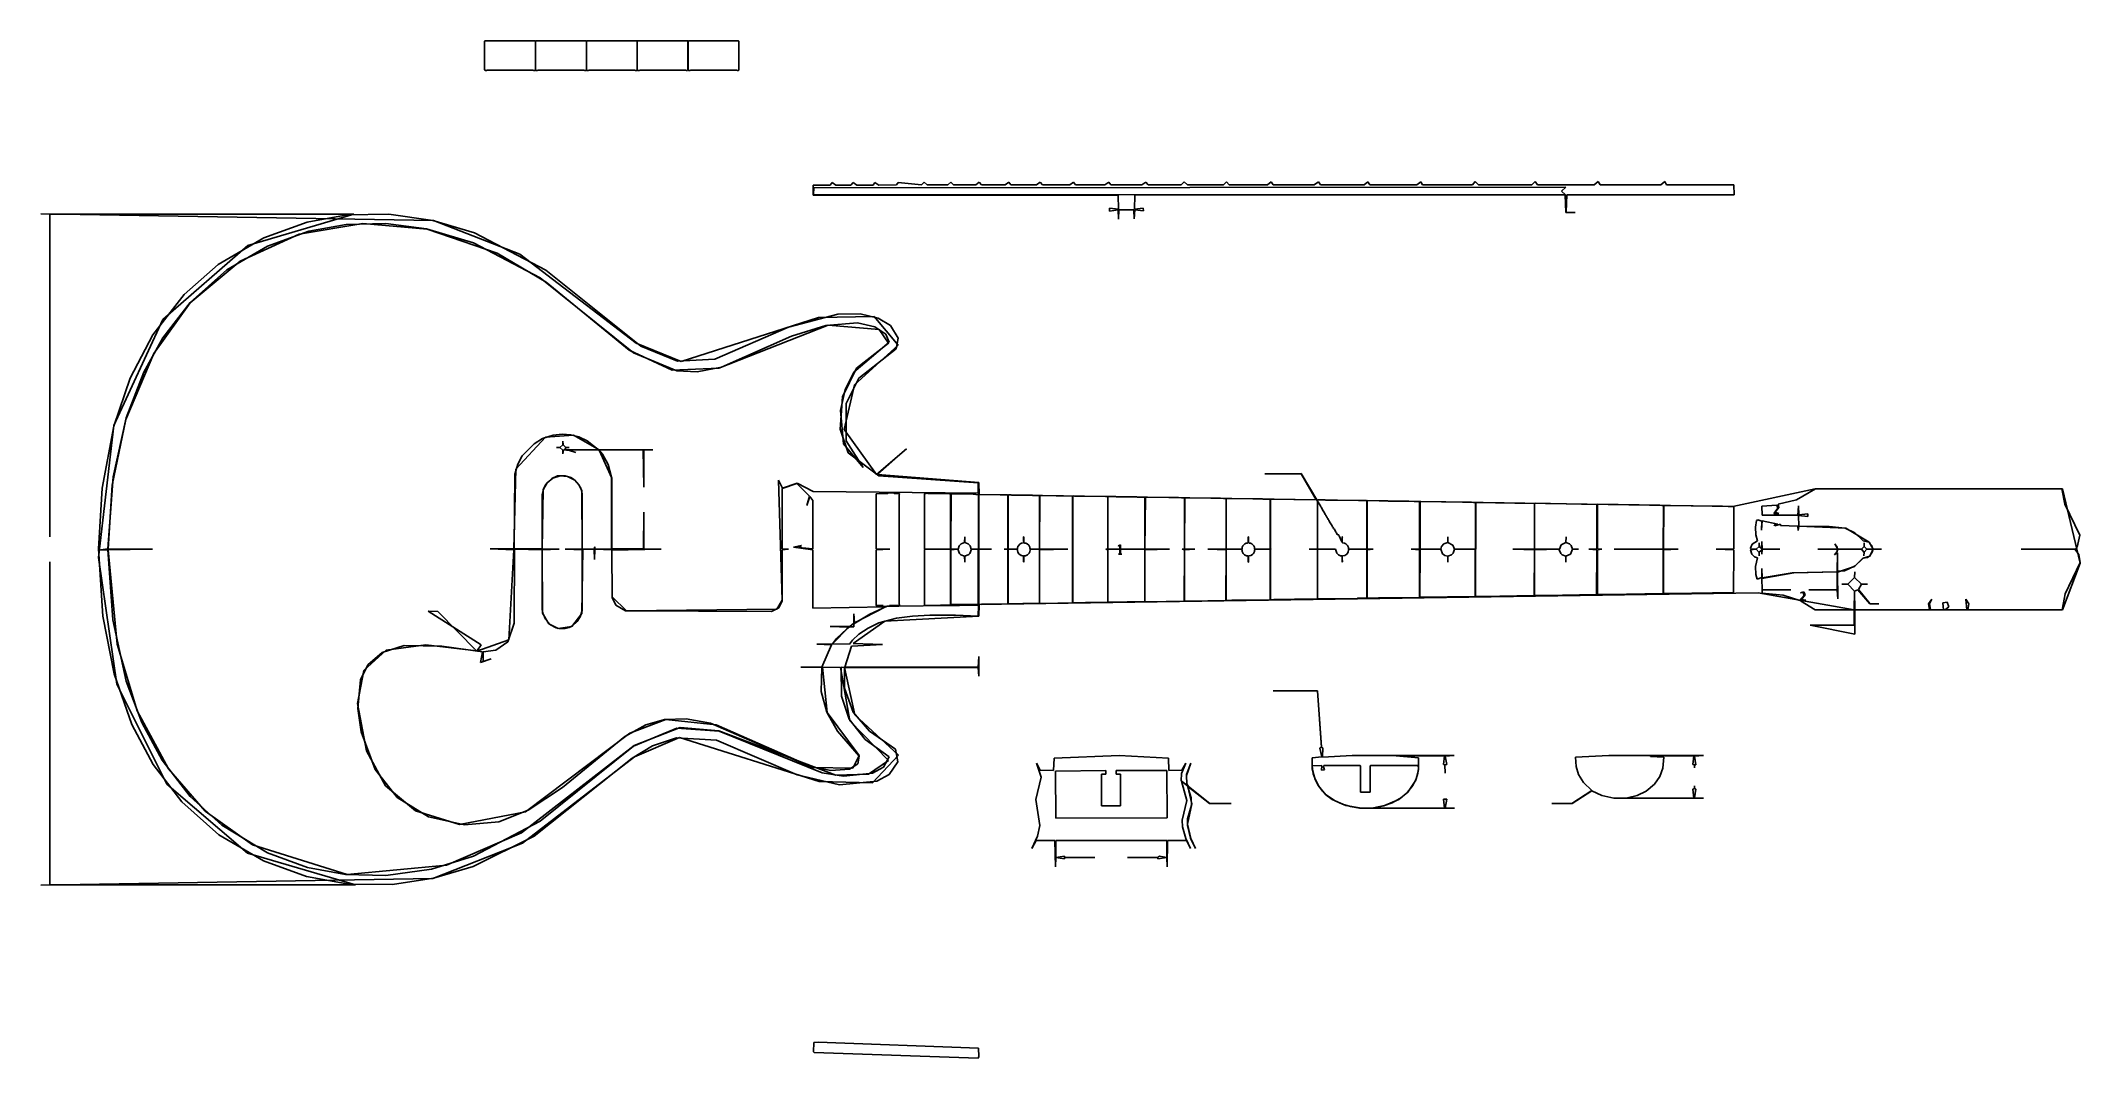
# Model space of a CAD drawing. Extents: x 22 to 612, y 147 to 441.
import ezdxf

# ---------------------------------------------------------------- set-up
doc = ezdxf.new("R2010")
doc.units = 0
doc.layers.add('BODY', color=7, linetype='Continuous')

msp = doc.modelspace()

# ---------------------------------------------------------------- linework, layer by layer
at = {"layer": 'BODY'}
for p, q in [((150.69, 440.78), (150.78, 440.88)), ((150.69, 432.55), (150.69, 440.78)), ((150.78, 440.88), (165.29, 440.88)), ((165.29, 440.88), (165.39, 440.78)), ((165.39, 440.78), (165.49, 440.88)), ((165.39, 432.45), (165.39, 440.78)), ((165.39, 440.78), (165.39, 432.45)), ((165.49, 440.88), (180, 440.88)), ((180, 440.88), (180.1, 440.78)), ((180.1, 440.78), (180.2, 440.88)), ((180.1, 432.45), (180.1, 440.78)), ((180.1, 440.78), (180.1, 432.45)), ((180.2, 440.88), (194.71, 440.88)), ((194.71, 440.88), (194.8, 440.78)), ((194.8, 440.78), (194.71, 440.59)), ((194.71, 440.59), (194.71, 432.75)), ((194.8, 440.78), (194.9, 440.88)), ((194.8, 432.45), (194.8, 440.78)), ((194.9, 440.88), (209.41, 440.88)), ((209.41, 440.88), (209.51, 440.78)), ((209.51, 440.78), (209.41, 440.59)), ((209.41, 440.59), (209.41, 432.75)), ((209.51, 440.78), (209.61, 440.88)), ((209.51, 432.45), (209.51, 440.78)), ((209.61, 440.88), (224.02, 440.88)), ((224.02, 440.88), (224.12, 440.78)), ((224.12, 440.78), (224.12, 432.45)), ((150.88, 432.35), (150.69, 432.55)), ((151.27, 432.35), (150.88, 432.35)), ((151.37, 432.45), (151.27, 432.35)), ((164.71, 432.45), (151.37, 432.45)), ((164.8, 432.35), (164.71, 432.45)), ((165.29, 432.35), (164.8, 432.35)), ((165.39, 432.45), (165.29, 432.35)), ((165.49, 432.35), (165.39, 432.45)), ((165.98, 432.35), (165.49, 432.35)), ((166.08, 432.45), (165.98, 432.35)), ((179.41, 432.45), (166.08, 432.45)), ((179.51, 432.35), (179.41, 432.45)), ((180, 432.35), (179.51, 432.35)), ((180.1, 432.45), (180, 432.35)), ((180.2, 432.35), (180.1, 432.45)), ((180.69, 432.35), (180.2, 432.35)), ((180.78, 432.45), (180.69, 432.35)), ((194.12, 432.45), (180.78, 432.45)), ((194.22, 432.35), (194.12, 432.45)), ((194.61, 432.35), (194.22, 432.35)), ((194.8, 432.55), (194.61, 432.35)), ((194.71, 432.75), (194.8, 432.55)), ((194.9, 432.35), (194.8, 432.45)), ((195.39, 432.35), (194.9, 432.35)), ((195.49, 432.45), (195.39, 432.35)), ((208.82, 432.45), (195.49, 432.45)), ((208.92, 432.35), (208.82, 432.45)), ((209.31, 432.35), (208.92, 432.35)), ((209.51, 432.55), (209.31, 432.35)), ((209.41, 432.75), (209.51, 432.55)), ((209.61, 432.35), (209.51, 432.45)), ((210.1, 432.35), (209.61, 432.35)), ((210.2, 432.45), (210.1, 432.35)), ((223.53, 432.45), (210.2, 432.45)), ((223.63, 432.35), (223.53, 432.45)), ((224.02, 432.35), (223.63, 432.35)), ((224.12, 432.45), (224.02, 432.35)), ((250.49, 399.22), (245.59, 399.22)), ((245.59, 399.22), (245.59, 396.27)), ((245.59, 396.27), (333.73, 396.27)), ((245.69, 396.47), (245.78, 398.43)), ((462.94, 396.37), (245.69, 396.47)), ((245.78, 398.43), (463.04, 398.63)), ((251.08, 400), (250.49, 399.22)), ((252.16, 399.22), (251.08, 400)), ((256.47, 399.22), (252.16, 399.22)), ((257.16, 400), (256.47, 399.22)), ((258.24, 399.22), (257.16, 400)), ((262.94, 399.22), (258.24, 399.22)), ((263.43, 400), (262.94, 399.22)), ((264.61, 399.22), (263.43, 400)), ((269.71, 399.31), (264.61, 399.22)), ((270.2, 400), (269.71, 399.31)), ((276.86, 399.31), (270.2, 400)), ((277.65, 400.1), (276.86, 399.31)), ((278.53, 399.31), (277.65, 400.1)), ((284.51, 399.31), (278.53, 399.31)), ((285.39, 400.1), (284.51, 399.31)), ((286.18, 399.31), (285.39, 400.1)), ((292.55, 399.31), (286.18, 399.31)), ((293.53, 400.1), (292.55, 399.31)), ((294.22, 399.31), (293.53, 400.1)), ((301.08, 399.31), (294.22, 399.31)), ((302.16, 400.1), (301.08, 399.31)), ((302.75, 399.31), (302.16, 400.1)), ((310.1, 399.31), (302.75, 399.31)), ((311.18, 400.1), (310.1, 399.31)), ((311.86, 399.31), (311.18, 400.1)), ((319.71, 399.31), (311.86, 399.31)), ((320.78, 400.1), (319.71, 399.31)), ((321.37, 399.31), (320.78, 400.1)), ((329.9, 399.31), (321.37, 399.31)), ((330.98, 400.1), (329.9, 399.31)), ((331.57, 399.31), (330.98, 400.1)), ((340.59, 399.31), (331.57, 399.31)), ((333.73, 396.27), (333.82, 392.25)), ((338.43, 392.25), (338.53, 396.27)), ((338.53, 396.27), (462.84, 396.37)), ((341.76, 400.1), (340.59, 399.31)), ((342.35, 399.31), (341.76, 400.1)), ((351.96, 399.31), (342.35, 399.31)), ((352.75, 400.2), (351.96, 399.31)), ((353.73, 399.31), (352.75, 400.2)), ((364.12, 399.31), (353.73, 399.31)), ((365, 400.2), (364.12, 399.31)), ((365.78, 399.31), (365, 400.2)), ((376.86, 399.31), (365.78, 399.31)), ((377.94, 400.2), (376.86, 399.31)), ((378.53, 399.31), (377.94, 400.2)), ((390.39, 399.31), (378.53, 399.31)), ((391.57, 400.2), (390.39, 399.31)), ((392.16, 399.31), (391.57, 400.2)), ((404.8, 399.31), (392.16, 399.31)), ((405.88, 400.2), (404.8, 399.31)), ((406.47, 399.31), (405.88, 400.2)), ((420, 399.31), (406.47, 399.31)), ((421.18, 400.2), (420, 399.31)), ((421.67, 399.31), (421.18, 400.2)), ((436.08, 399.31), (421.67, 399.31)), ((436.86, 400.29), (436.08, 399.31)), ((437.84, 399.31), (436.86, 400.29)), ((453.24, 399.31), (437.84, 399.31)), ((454.22, 400.29), (453.24, 399.31)), ((454.9, 399.31), (454.22, 400.29)), ((471.27, 399.31), (454.9, 399.31)), ((463.04, 398.63), (461.76, 397.45)), ((461.76, 397.45), (462.94, 396.37)), ((462.84, 396.37), (463.04, 391.27)), ((463.14, 391.37), (463.33, 396.37)), ((463.33, 396.37), (511.67, 396.37)), ((472.35, 400.29), (471.27, 399.31)), ((472.94, 399.31), (472.35, 400.29)), ((490.49, 399.31), (472.94, 399.31)), ((491.67, 400.29), (490.49, 399.31)), ((492.16, 399.31), (491.67, 400.29)), ((511.57, 399.31), (492.16, 399.31)), ((511.67, 396.37), (511.57, 399.31)), ((22.45, 390.88), (25.1, 390.78)), ((135.88, 389.02), (22.45, 390.88)), ((25.1, 390.78), (25.1, 297.65)), ((25.1, 297.65), (25.1, 390.78)), ((25.1, 390.78), (112.94, 390.78)), ((112.94, 390.78), (82.25, 381.76)), ((99.41, 388.53), (110.98, 390.59)), ((110.98, 390.59), (123.04, 390.78)), ((123.04, 390.78), (135.69, 389.02)), ((135.69, 389.02), (147.75, 385.39)), ((160.88, 379.31), (135.88, 389.02)), ((333.82, 392.25), (331.18, 392.55)), ((331.18, 392.55), (331.18, 391.67)), ((331.18, 391.67), (333.73, 392.06)), ((333.73, 392.06), (333.82, 389.41)), ((333.82, 389.41), (333.92, 392.06)), ((333.92, 392.06), (338.24, 392.06)), ((338.24, 392.06), (338.33, 389.51)), ((338.33, 389.51), (338.53, 392.06)), ((340.98, 392.55), (338.43, 392.25)), ((338.53, 392.06), (341.08, 391.76)), ((341.08, 391.76), (340.98, 392.55)), ((463.04, 391.27), (465.78, 391.27)), ((465.78, 391.27), (463.14, 391.37)), ((73.73, 376.27), (86.86, 384.02)), ((80.1, 377.25), (97.06, 385)), ((86.86, 384.02), (99.41, 388.53)), ((99.9, 385.88), (87.94, 381.57)), ((97.06, 385), (115.49, 388.14)), ((110.69, 387.84), (99.9, 385.88)), ((122.16, 388.14), (110.69, 387.84)), ((115.49, 388.14), (134.12, 386.47)), ((133.92, 386.57), (122.16, 388.14)), ((147.45, 382.55), (133.92, 386.57)), ((134.12, 386.47), (154.31, 379.51)), ((147.75, 385.39), (168.33, 374.61)), ((82.25, 381.76), (57.75, 360.39)), ((65.59, 365.2), (80.1, 377.25)), ((87.94, 381.57), (76.18, 374.71)), ((166.76, 372.45), (147.45, 382.55)), ((154.31, 379.51), (168.43, 371.18)), ((194.51, 353.53), (160.88, 379.31)), ((63.92, 367.65), (73.73, 376.27)), ((76.18, 374.71), (65.59, 365.29)), ((193.73, 350.78), (166.76, 372.45)), ((168.33, 374.61), (195.78, 352.65)), ((54.8, 355.98), (63.92, 367.65)), ((168.43, 371.18), (192.45, 351.57)), ((57.75, 360.39), (43.53, 329.8)), ((55.1, 350.59), (65.59, 365.2)), ((65.59, 365.29), (57.75, 355.1)), ((247.16, 360.98), (207.45, 348.24)), ((238.43, 358.14), (252.75, 361.96)), ((263.24, 361.27), (247.16, 360.98)), ((252.75, 361.96), (259.22, 362.06)), ((259.22, 362.06), (264.41, 360.78)), ((270.2, 352.94), (263.24, 361.27)), ((264.41, 360.78), (267.94, 358.63)), ((48.24, 343.43), (54.8, 355.98)), ((57.75, 355.1), (52.25, 345.2)), ((207.45, 348.24), (194.51, 353.53)), ((217.16, 348.92), (238.43, 358.14)), ((218.33, 346.37), (249.9, 358.73)), ((239.31, 355.59), (219.12, 346.67)), ((249.22, 358.63), (239.31, 355.59)), ((258.43, 359.41), (249.22, 358.63)), ((249.9, 358.73), (264.71, 357.55)), ((257.35, 345.2), (267.55, 353.82)), ((267.35, 353.53), (258.14, 346.37)), ((263.43, 358.24), (258.43, 359.41)), ((266.57, 356.18), (263.43, 358.24)), ((264.71, 357.55), (267.35, 353.53)), ((267.55, 353.82), (266.57, 356.18)), ((267.94, 358.63), (270.2, 355)), ((270.2, 355), (269.61, 351.96)), ((47.06, 331.47), (55.1, 350.59)), ((192.45, 351.57), (204.9, 345.78)), ((206.18, 345.59), (193.73, 350.78)), ((195.78, 352.65), (206.37, 348.33)), ((206.37, 348.33), (217.16, 348.92)), ((257.55, 341.57), (270.2, 352.94)), ((269.61, 351.96), (258.82, 343.43)), ((43.53, 329.61), (48.24, 343.43)), ((52.25, 345.2), (47.16, 331.96)), ((204.9, 345.78), (218.33, 346.37)), ((212.06, 345.29), (206.18, 345.59)), ((219.12, 346.67), (212.06, 345.29)), ((258.14, 346.37), (254.12, 338.04)), ((254.8, 340.2), (257.35, 345.2)), ((258.82, 343.43), (255.1, 336.18)), ((254.12, 338.04), (253.43, 328.73)), ((253.53, 334.12), (254.8, 340.2)), ((254.51, 328.63), (257.55, 341.57)), ((255.1, 336.18), (255.1, 325.39)), ((43.04, 312.55), (47.06, 331.47)), ((47.16, 331.96), (43.33, 315)), ((254.41, 324.51), (253.53, 334.12)), ((43.53, 329.8), (39.12, 291.67)), ((40.2, 311.67), (43.53, 329.61)), ((168.24, 326.37), (159.71, 317.16)), ((161.57, 320.98), (165, 324.51)), ((165, 324.51), (167.45, 325.98)), ((167.45, 325.98), (170.49, 326.96)), ((176.37, 326.96), (168.24, 326.37)), ((170.49, 326.96), (173.04, 327.25)), ((173.24, 324.22), (172.45, 323.43)), ((173.04, 327.25), (175.59, 327.06)), ((173.33, 324.22), (173.24, 325.29)), ((173.24, 325.29), (173.24, 324.22)), ((174.12, 323.43), (173.33, 324.22)), ((175.59, 327.06), (177.94, 326.47)), ((183.73, 322.75), (176.37, 326.96)), ((177.94, 326.47), (180.29, 325.39)), ((180.29, 325.39), (183.53, 322.84)), ((253.43, 328.73), (255.69, 321.86)), ((260, 317.65), (254.41, 324.51)), ((263.92, 315.59), (254.51, 328.63)), ((255.1, 325.39), (260, 317.65)), ((159.41, 315.69), (160.29, 318.63)), ((160.29, 318.63), (161.57, 320.98)), ((172.45, 323.43), (171.47, 323.43)), ((171.47, 323.43), (172.45, 323.43)), ((172.45, 323.43), (173.24, 322.65)), ((173.24, 321.57), (173.43, 322.75)), ((173.24, 322.65), (173.24, 321.57)), ((173.43, 322.75), (175.2, 322.55)), ((173.82, 322.75), (174.12, 323.43)), ((183.53, 322.84), (173.82, 322.75)), ((174.12, 323.43), (175.1, 323.43)), ((175.1, 323.43), (174.12, 323.43)), ((174.9, 322.65), (183.63, 322.75)), ((177.06, 321.96), (174.9, 322.65)), ((175.2, 322.55), (177.06, 321.96)), ((183.63, 322.75), (184.71, 321.47)), ((199.31, 322.75), (183.73, 322.75)), ((183.82, 322.65), (196.47, 322.75)), ((187.45, 314.61), (183.82, 322.65)), ((184.71, 321.47), (186.37, 318.53)), ((186.37, 318.53), (187.35, 314.9)), ((196.47, 322.75), (196.67, 311.96)), ((196.67, 322.65), (199.31, 322.75)), ((196.67, 311.96), (196.67, 322.65)), ((255.69, 321.86), (264.61, 315.2)), ((272.55, 323.04), (263.92, 315.59)), ((264.22, 315.59), (272.55, 323.04)), ((43.33, 315), (41.86, 294.12)), ((41.96, 294.12), (43.04, 312.55)), ((159.71, 317.16), (159.12, 294.12)), ((159.22, 294.12), (159.41, 315.69)), ((168.33, 312.84), (167.55, 311.18)), ((167.65, 311.37), (168.73, 313.24)), ((170.1, 314.51), (168.33, 312.84)), ((168.73, 313.24), (170.39, 314.61)), ((171.76, 315.2), (170.1, 314.51)), ((170.39, 314.61), (172.55, 315.29)), ((173.92, 315.29), (171.76, 315.2)), ((172.55, 315.29), (174.61, 315.1)), ((175.59, 314.8), (173.92, 315.29)), ((174.61, 315.1), (176.57, 314.12)), ((176.67, 314.12), (175.59, 314.8)), ((176.57, 314.12), (178.04, 312.45)), ((178.04, 312.55), (176.67, 314.12)), ((178.73, 310.88), (178.04, 312.55)), ((178.04, 312.45), (178.43, 311.67)), ((187.35, 314.9), (187.35, 294.02)), ((187.45, 294.12), (187.45, 314.61)), ((236.76, 311.67), (235.59, 314.02)), ((235.59, 314.02), (236.67, 279.31)), ((236.67, 311.57), (240.88, 313.04)), ((240.98, 313.14), (236.76, 311.67)), ((240.88, 313.04), (244.51, 309.41)), ((245.59, 310.69), (240.98, 313.14)), ((293.43, 313.33), (264.22, 315.59)), ((264.61, 315.2), (293.24, 313.24)), ((293.24, 313.24), (293.24, 310.2)), ((293.53, 309.9), (293.43, 313.33)), ((386.57, 315.88), (376.08, 315.78)), ((376.08, 315.78), (386.57, 315.78)), ((391.08, 308.33), (386.57, 315.88)), ((386.57, 315.78), (390.88, 308.33)), ((39.12, 294.12), (40.2, 311.67)), ((167.35, 309.8), (167.65, 311.37)), ((167.55, 311.18), (167.35, 294.12)), ((167.35, 294.12), (167.35, 309.8)), ((178.43, 311.67), (178.82, 310.1)), ((178.82, 294.12), (178.73, 310.88)), ((178.82, 310.1), (178.82, 294.12)), ((236.67, 294.12), (236.67, 311.57)), ((244.51, 309.41), (243.73, 306.67)), ((243.73, 306.67), (244.61, 309.31)), ((244.61, 309.31), (245.49, 308.14)), ((245.49, 308.14), (245.49, 294.12)), ((293.24, 310.2), (245.59, 310.69)), ((263.82, 310), (267.16, 310.1)), ((263.82, 294.12), (263.82, 310)), ((267.16, 310.1), (267.25, 310.29)), ((267.25, 310.29), (268.92, 310.29)), ((268.92, 310.29), (269.02, 310.1)), ((269.02, 310.1), (270.49, 310.1)), ((270.49, 310.1), (270.59, 310)), ((270.59, 310), (270.49, 309.71)), ((270.49, 309.71), (270.49, 278.33)), ((277.75, 310), (277.84, 310.1)), ((277.75, 294.12), (277.75, 310)), ((277.84, 310.1), (278.24, 310.1)), ((278.24, 310.1), (278.33, 310.2)), ((278.33, 310.2), (278.63, 310.2)), ((278.63, 310.2), (278.73, 310.1)), ((278.73, 310.1), (285.1, 310.1)), ((285.1, 310.1), (285.29, 309.9)), ((285.29, 309.9), (285.29, 294.12)), ((285.39, 294.12), (285.49, 310)), ((285.49, 310), (291.08, 310)), ((291.08, 310), (293.33, 309.8)), ((293.33, 309.8), (293.24, 278.04)), ((293.43, 309.8), (293.53, 309.9)), ((293.43, 294.12), (293.43, 309.8)), ((390.88, 308.33), (293.53, 309.9)), ((293.53, 309.9), (301.76, 309.8)), ((301.76, 309.8), (301.86, 309.71)), ((301.86, 309.71), (301.86, 294.31)), ((301.96, 309.71), (302.06, 309.8)), ((301.96, 294.12), (301.96, 309.71)), ((302.06, 309.8), (302.84, 309.8)), ((302.84, 309.8), (302.94, 309.71)), ((302.94, 309.71), (308.92, 309.71)), ((308.92, 309.71), (309.02, 309.61)), ((309.02, 309.61), (310.88, 309.61)), ((310.88, 309.61), (310.98, 309.51)), ((310.98, 294.12), (311.08, 309.61)), ((310.98, 309.51), (310.98, 294.12)), ((311.08, 309.61), (320.49, 309.41)), ((320.49, 309.41), (320.49, 278.63)), ((320.59, 309.41), (320.69, 309.51)), ((320.59, 278.63), (320.59, 309.41)), ((320.69, 309.51), (321.08, 309.41)), ((321.08, 309.41), (330.59, 309.31)), ((330.59, 309.31), (330.69, 309.22)), ((330.69, 309.22), (330.78, 309.31)), ((330.69, 294.12), (330.69, 309.22)), ((330.69, 309.22), (330.69, 294.12)), ((330.78, 309.31), (333.04, 309.31)), ((333.04, 309.31), (333.14, 309.22)), ((333.14, 309.22), (339.12, 309.22)), ((339.12, 309.22), (339.22, 309.12)), ((339.22, 309.12), (341.37, 309.12)), ((341.37, 309.12), (341.47, 309.02)), ((341.47, 294.12), (341.57, 309.12)), ((341.47, 309.02), (341.47, 294.12)), ((341.57, 309.12), (351.18, 309.02)), ((351.18, 309.02), (352.84, 308.82)), ((352.84, 294.12), (352.94, 308.92)), ((352.84, 308.82), (352.84, 294.12)), ((352.94, 308.92), (363.24, 308.82)), ((363.24, 308.82), (364.9, 308.63)), ((364.9, 308.63), (365, 308.73)), ((364.9, 308.63), (364.9, 294.12)), ((364.9, 294.12), (364.9, 308.63)), ((365, 308.73), (375.39, 308.63)), ((375.39, 308.63), (375.49, 308.53)), ((375.49, 308.53), (377.55, 308.53)), ((377.55, 308.53), (377.65, 308.43)), ((377.65, 308.43), (377.65, 294.22)), ((377.75, 308.43), (377.84, 308.53)), ((377.75, 294.12), (377.75, 308.43)), ((377.84, 308.53), (390.98, 308.33)), ((390.98, 308.33), (391.27, 307.94)), ((511.27, 306.37), (391.08, 308.33)), ((391.27, 308.24), (391.37, 308.33)), ((391.27, 307.94), (391.27, 308.24)), ((392.16, 306.57), (391.27, 307.94)), ((391.27, 307.94), (391.27, 294.12)), ((391.37, 308.33), (393.53, 308.33)), ((392.25, 306.27), (392.16, 306.57)), ((393.53, 308.33), (393.63, 308.24)), ((393.63, 308.24), (405.49, 308.14)), ((405.49, 308.14), (405.59, 308.04)), ((405.59, 308.04), (405.59, 294.12)), ((405.69, 308.04), (405.78, 308.14)), ((405.69, 294.12), (405.69, 308.04)), ((405.78, 308.14), (411.67, 308.04)), ((411.67, 308.04), (411.76, 307.94)), ((411.76, 307.94), (417.65, 307.94)), ((417.65, 307.94), (420.78, 307.75)), ((420.78, 307.75), (420.78, 294.12)), ((420.98, 307.84), (435.78, 307.65)), ((420.98, 294.02), (420.98, 307.84)), ((435.78, 307.65), (436.96, 307.45)), ((436.96, 307.45), (436.86, 280.39)), ((436.96, 280.49), (437.06, 307.55)), ((437.06, 307.55), (454.02, 307.25)), ((454.02, 307.16), (454.22, 307.35)), ((454.02, 307.25), (454.02, 294.12)), ((454.02, 294.12), (454.02, 307.16)), ((454.22, 307.35), (472.06, 306.96)), ((472.06, 306.96), (472.06, 294.12)), ((472.16, 294.12), (472.25, 307.06)), ((472.25, 307.06), (490.2, 306.76)), ((490.2, 306.76), (491.27, 306.57)), ((491.27, 306.57), (491.18, 294.02)), ((491.27, 294.12), (491.37, 306.67)), ((491.37, 306.67), (508.33, 306.47)), ((508.33, 306.47), (511.57, 306.27)), ((535.1, 311.47), (511.27, 306.37)), ((519.71, 306.47), (524.02, 306.76)), ((519.8, 303.92), (519.71, 306.47)), ((524.02, 306.76), (524.31, 305.88)), ((524.41, 307.06), (529.71, 308.33)), ((524.61, 306.08), (524.41, 307.06)), ((529.71, 308.33), (535.2, 311.47)), ((530.29, 306.57), (530.1, 303.92)), ((530.39, 304.02), (530.29, 306.57)), ((606.57, 311.47), (535.1, 311.47)), ((535.2, 311.47), (606.37, 311.47)), ((606.37, 311.47), (607.25, 307.06)), ((611.67, 290), (606.57, 311.47)), ((607.25, 307.06), (611.57, 298.14)), ((196.67, 304.71), (196.57, 294.12)), ((196.67, 294.12), (196.67, 304.71)), ((392.45, 306.08), (392.25, 306.27)), ((392.65, 305.59), (392.45, 306.08)), ((393.43, 304.41), (392.65, 305.59)), ((393.53, 304.12), (393.43, 304.41)), ((393.73, 303.92), (393.53, 304.12)), ((393.82, 303.63), (393.73, 303.92)), ((394.02, 303.43), (393.82, 303.63)), ((394.12, 303.14), (394.02, 303.43)), ((394.31, 302.94), (394.12, 303.14)), ((394.41, 302.65), (394.31, 302.94)), ((394.61, 302.45), (394.41, 302.65)), ((394.8, 301.96), (394.61, 302.45)), ((395.59, 300.78), (394.8, 301.96)), ((395.69, 300.49), (395.59, 300.78)), ((511.57, 306.27), (511.57, 294.12)), ((517.84, 300.39), (518.14, 302.35)), ((518.14, 302.35), (518.53, 302.55)), ((518.53, 302.55), (519.71, 302.16)), ((519.61, 299.51), (519.8, 302.25)), ((519.71, 302.16), (519.61, 299.51)), ((530.1, 303.92), (519.8, 303.92)), ((519.8, 302.25), (524.31, 301.27)), ((524.31, 305.88), (523.14, 304.41)), ((523.14, 304.41), (524.61, 304.41)), ((524.12, 300.98), (523.24, 301.08)), ((523.24, 301.08), (523.43, 300.78)), ((523.43, 300.78), (525.1, 301.27)), ((523.53, 304.71), (524.61, 306.08)), ((524.61, 304.41), (523.53, 304.71)), ((524.31, 301.27), (524.12, 300.98)), ((525.1, 301.27), (525.1, 300.88)), ((525.1, 300.88), (530.1, 300.69)), ((530.1, 300.69), (530.2, 299.41)), ((530.2, 299.41), (530.39, 300.69)), ((530.39, 300.69), (530.29, 303.82)), ((530.29, 303.82), (532.94, 303.53)), ((532.94, 304.31), (530.39, 304.02)), ((543.92, 300.1), (530.39, 300.69)), ((530.39, 300.69), (539.12, 300.59)), ((532.94, 303.53), (532.94, 304.31)), ((539.12, 300.59), (543.73, 300.1)), ((182.55, 294.71), (182.35, 294.02)), ((182.55, 294.02), (182.55, 294.71)), ((242.25, 295.1), (239.9, 294.61)), ((239.9, 294.61), (245.49, 293.92)), ((241.47, 294.51), (242.25, 295.1)), ((287.75, 295), (287.45, 294.02)), ((288.33, 295.59), (287.75, 295)), ((289.31, 295.98), (288.33, 295.59)), ((289.41, 297.65), (289.31, 295.98)), ((289.41, 295.98), (289.41, 297.65)), ((290.39, 295.59), (289.41, 295.98)), ((290.98, 295), (290.39, 295.59)), ((291.27, 294.02), (290.98, 295)), ((304.71, 294.61), (304.61, 294.51)), ((305.39, 295.59), (304.71, 294.8)), ((304.71, 294.8), (304.71, 294.61)), ((305.78, 295.78), (305.39, 295.59)), ((306.37, 295.88), (305.78, 295.78)), ((306.47, 297.65), (306.37, 297.65)), ((306.37, 297.65), (306.37, 296.27)), ((306.37, 296.27), (306.47, 296.18)), ((306.47, 295.98), (306.37, 295.88)), ((306.47, 295.98), (306.47, 297.65)), ((306.47, 296.18), (306.47, 295.98)), ((306.76, 295.78), (306.47, 295.98)), ((307.06, 295.78), (306.76, 295.78)), ((307.45, 295.59), (307.06, 295.78)), ((307.94, 295.2), (307.45, 295.59)), ((308.24, 294.61), (307.94, 295.2)), ((308.24, 294.31), (308.24, 294.61)), ((334.41, 295.29), (333.82, 295)), ((333.82, 295), (333.82, 294.9)), ((333.82, 294.9), (334.02, 295)), ((334.02, 295), (334.22, 294.61)), ((334.22, 294.61), (334.22, 294.12)), ((334.41, 294.12), (334.41, 295.29)), ((369.71, 295), (369.51, 294.61)), ((369.51, 294.61), (369.51, 294.12)), ((370.29, 295.59), (369.71, 295)), ((370.69, 295.78), (370.29, 295.59)), ((370.98, 295.78), (370.69, 295.78)), ((371.27, 295.98), (370.98, 295.78)), ((371.37, 297.65), (371.27, 297.65)), ((371.27, 297.65), (371.27, 295.98)), ((371.37, 295.98), (371.37, 297.65)), ((371.67, 295.78), (371.37, 295.98)), ((371.96, 295.78), (371.67, 295.78)), ((372.35, 295.59), (371.96, 295.78)), ((372.94, 295), (372.35, 295.59)), ((373.14, 294.61), (372.94, 295)), ((373.14, 294.12), (373.14, 294.61)), ((395.88, 300.29), (395.69, 300.49)), ((395.98, 300), (395.88, 300.29)), ((396.18, 299.8), (395.98, 300)), ((396.27, 299.51), (396.18, 299.8)), ((396.47, 299.31), (396.27, 299.51)), ((396.57, 299.02), (396.47, 299.31)), ((396.76, 298.82), (396.57, 299.02)), ((396.96, 298.33), (396.76, 298.82)), ((397.16, 298.14), (396.96, 298.33)), ((397.25, 298.24), (397.16, 298.14)), ((397.45, 298.24), (397.25, 298.24)), ((397.55, 297.84), (397.45, 298.24)), ((397.84, 297.35), (397.55, 297.84)), ((397.84, 297.16), (397.84, 297.35)), ((398.24, 296.47), (397.84, 297.16)), ((398.24, 296.27), (398.24, 296.47)), ((398.33, 296.18), (398.24, 296.27)), ((398.43, 296.27), (398.33, 296.18)), ((398.43, 297.45), (398.53, 297.65)), ((398.53, 297.65), (398.43, 297.65)), ((398.43, 297.65), (398.43, 296.27)), ((398.43, 295.98), (398.43, 297.45)), ((398.53, 295.88), (398.43, 295.98)), ((399.12, 295.78), (398.53, 295.88)), ((399.51, 295.59), (399.12, 295.78)), ((400, 295.1), (399.51, 295.59)), ((400.29, 294.51), (400, 295.1)), ((427.16, 294.8), (426.96, 294.02)), ((427.84, 295.59), (427.16, 294.8)), ((428.92, 295.98), (427.84, 295.59)), ((428.92, 295.98), (428.92, 297.65)), ((428.92, 297.65), (428.92, 295.98)), ((430.39, 295.2), (428.92, 295.98)), ((430.88, 294.02), (430.39, 295.2)), ((461.67, 295.29), (461.18, 294.02)), ((463.04, 295.98), (461.67, 295.29)), ((463.04, 295.98), (463.14, 297.65)), ((463.14, 297.65), (463.04, 295.98)), ((464.12, 295.59), (463.04, 295.98)), ((464.61, 295.1), (464.12, 295.59)), ((465, 294.02), (464.61, 295.1)), ((516.37, 294.31), (516.86, 295.49)), ((516.86, 295.49), (518.43, 296.47)), ((517.94, 298.24), (517.84, 300.39)), ((518.43, 296.47), (517.94, 298.24)), ((518.92, 294.8), (518.04, 294.02)), ((518.92, 294.8), (518.92, 295.88)), ((518.92, 295.88), (518.92, 294.8)), ((519.61, 294.22), (518.92, 294.8)), ((519.71, 296.27), (519.61, 294.22)), ((519.8, 294.02), (519.71, 296.27)), ((541.67, 294.02), (540.78, 295.59)), ((540.78, 295.59), (541.47, 294.61)), ((541.47, 294.61), (541.47, 294.02)), ((543.73, 300.1), (546.57, 298.82)), ((550.69, 296.08), (543.92, 300.1)), ((546.57, 298.82), (548.92, 296.47)), ((549.22, 294.8), (548.43, 294.02)), ((548.92, 296.47), (550.59, 296.08)), ((549.22, 294.8), (549.22, 295.88)), ((549.22, 295.88), (549.22, 294.8)), ((550, 294.02), (549.22, 294.8)), ((550.59, 296.08), (551.47, 295.1)), ((551.86, 294.02), (550.69, 296.08)), ((551.47, 295.1), (551.67, 294.12)), ((610.78, 294.61), (610.2, 294.02)), ((611.57, 298.14), (610.78, 294.61)), ((25.1, 197.16), (25.1, 290.39)), ((25.1, 290.39), (25.1, 197.16)), ((40.39, 274.71), (39.12, 294.12)), ((41.86, 294.12), (39.12, 293.82)), ((39.12, 293.82), (41.86, 293.92)), ((39.12, 291.67), (44.41, 255.1)), ((41.86, 293.92), (43.24, 273.63)), ((54.71, 294.02), (41.96, 294.12)), ((41.96, 293.92), (54.71, 294.02)), ((44.51, 266.67), (41.96, 293.92)), ((159.12, 294.12), (152.25, 294.12)), ((152.25, 294.12), (159.12, 293.92)), ((159.12, 293.92), (157.65, 267.84)), ((167.35, 294.12), (159.22, 294.12)), ((159.22, 272.65), (159.31, 294.02)), ((159.31, 294.02), (167.35, 293.92)), ((172.25, 294.02), (167.35, 294.12)), ((167.35, 293.92), (172.25, 294.02)), ((167.35, 293.92), (167.45, 275.59)), ((167.35, 276.57), (167.35, 293.92)), ((178.82, 294.12), (173.92, 294.02)), ((173.92, 294.02), (178.82, 293.92)), ((178.73, 275.49), (179.02, 294.02)), ((182.35, 294.02), (178.82, 294.12)), ((178.82, 293.92), (178.82, 276.37)), ((179.02, 294.02), (182.35, 294.02)), ((182.35, 294.02), (182.45, 291.08)), ((182.45, 291.08), (182.55, 294.02)), ((182.55, 294.02), (187.45, 293.92)), ((187.35, 294.02), (182.55, 294.02)), ((196.57, 294.12), (187.45, 294.12)), ((187.45, 293.82), (201.67, 294.02)), ((187.45, 293.92), (187.55, 280.1)), ((187.55, 280.29), (187.45, 293.82)), ((201.67, 294.02), (196.67, 294.12)), ((238.43, 294.02), (236.67, 294.12)), ((236.67, 293.92), (238.43, 294.02)), ((236.67, 279.02), (236.67, 293.92)), ((245.49, 294.12), (241.47, 294.51)), ((245.49, 293.92), (245.49, 277.06)), ((267.75, 294.02), (263.82, 294.12)), ((263.82, 293.92), (267.75, 294.02)), ((263.82, 277.94), (263.82, 293.92)), ((277.84, 294.02), (277.75, 294.12)), ((277.75, 293.92), (277.84, 294.02)), ((277.75, 277.94), (277.75, 293.92)), ((277.84, 294.02), (285.2, 294.02)), ((285.2, 294.02), (277.84, 294.02)), ((285.29, 294.12), (285.2, 294.02)), ((285.2, 294.02), (285.29, 293.92)), ((285.29, 293.92), (285.29, 278.04)), ((287.45, 294.02), (285.39, 294.12)), ((285.39, 293.92), (287.35, 294.02)), ((285.39, 278.04), (285.39, 293.92)), ((287.35, 294.02), (287.84, 292.84)), ((287.84, 292.84), (288.24, 292.45)), ((288.24, 292.45), (289.31, 292.06)), ((289.31, 292.06), (289.41, 290.29)), ((289.41, 292.06), (290.59, 292.55)), ((289.41, 290.29), (289.41, 292.06)), ((290.59, 292.55), (290.88, 292.84)), ((290.88, 292.84), (291.37, 294.02)), ((293.04, 294.02), (291.27, 294.02)), ((291.37, 294.02), (293.04, 294.02)), ((293.53, 294.02), (293.43, 294.12)), ((293.43, 293.92), (293.53, 294.02)), ((293.43, 278.14), (293.43, 293.92)), ((293.53, 294.02), (297.16, 294.02)), ((297.16, 294.02), (293.53, 294.02)), ((301.96, 294.12), (300.78, 294.02)), ((300.78, 294.02), (301.76, 294.02)), ((301.76, 294.02), (301.96, 293.82)), ((301.86, 294.31), (301.96, 294.12)), ((301.96, 293.82), (301.86, 293.63)), ((301.86, 293.63), (301.86, 278.33)), ((302.06, 294.02), (301.96, 294.12)), ((301.96, 293.92), (302.06, 294.02)), ((301.96, 278.33), (301.96, 293.92)), ((302.06, 294.02), (304.51, 294.02)), ((304.51, 294.02), (302.06, 294.02)), ((304.61, 294.12), (304.51, 294.02)), ((304.51, 294.02), (304.61, 293.92)), ((304.61, 294.51), (304.61, 294.12)), ((304.61, 293.92), (304.61, 293.53)), ((304.61, 293.53), (304.71, 293.43)), ((304.71, 293.43), (304.71, 293.24)), ((304.71, 293.24), (305, 292.75)), ((305, 292.75), (305.69, 292.25)), ((305.69, 292.25), (305.88, 292.25)), ((305.88, 292.25), (305.98, 292.16)), ((305.98, 292.16), (306.37, 292.16)), ((306.37, 292.16), (306.47, 292.06)), ((306.47, 291.86), (306.37, 291.76)), ((306.37, 291.76), (306.37, 290.39)), ((306.37, 290.39), (306.47, 290.29)), ((306.47, 292.06), (306.57, 292.16)), ((306.47, 292.06), (306.47, 291.86)), ((306.47, 290.29), (306.47, 292.06)), ((306.57, 292.16), (306.96, 292.16)), ((306.96, 292.16), (307.55, 292.45)), ((307.55, 292.45), (308.04, 292.94)), ((308.04, 292.94), (308.24, 293.33)), ((308.43, 294.02), (308.24, 294.31)), ((308.24, 293.33), (308.33, 293.92)), ((308.33, 293.92), (308.43, 294.02)), ((308.43, 294.02), (310.88, 294.02)), ((310.88, 294.02), (308.43, 294.02)), ((310.98, 294.12), (310.88, 294.02)), ((310.88, 294.02), (310.98, 293.92)), ((319.22, 294.02), (310.98, 294.12)), ((310.98, 293.92), (319.22, 294.02)), ((310.98, 278.43), (310.98, 293.92)), ((310.98, 293.92), (310.98, 278.43)), ((330.69, 294.12), (330.2, 294.02)), ((330.2, 294.02), (330.69, 293.92)), ((330.78, 294.02), (330.69, 294.12)), ((330.69, 293.92), (330.78, 294.02)), ((330.69, 278.82), (330.69, 293.92)), ((330.69, 293.92), (330.69, 278.73)), ((330.78, 294.02), (334.12, 294.02)), ((334.12, 294.02), (330.78, 294.02)), ((334.02, 292.65), (333.82, 292.65)), ((333.82, 292.65), (334.8, 292.65)), ((334.12, 292.75), (334.02, 292.65)), ((334.22, 294.12), (334.12, 294.02)), ((334.12, 294.02), (334.22, 293.92)), ((334.22, 293.04), (334.12, 292.94)), ((334.12, 292.94), (334.12, 292.75)), ((334.22, 293.92), (334.22, 293.04)), ((334.51, 294.02), (334.41, 294.12)), ((334.41, 293.92), (334.51, 294.02)), ((334.41, 292.84), (334.41, 293.92)), ((334.61, 292.65), (334.41, 292.84)), ((334.51, 294.02), (341.37, 294.02)), ((341.37, 294.02), (334.51, 294.02)), ((334.8, 292.65), (334.61, 292.65)), ((341.47, 294.12), (341.37, 294.02)), ((341.37, 294.02), (341.47, 293.92)), ((348.53, 294.02), (341.47, 294.12)), ((341.47, 293.92), (348.53, 294.02)), ((341.47, 278.92), (341.47, 293.92)), ((341.47, 293.92), (341.47, 278.92)), ((352.84, 294.12), (352.25, 294.02)), ((352.25, 294.02), (352.84, 293.92)), ((352.84, 293.92), (352.75, 279.02)), ((355.88, 294.02), (352.84, 294.12)), ((352.84, 293.92), (355.88, 294.02)), ((352.84, 279.12), (352.84, 293.92)), ((364.9, 294.12), (359.61, 294.02)), ((359.61, 294.02), (364.9, 293.92)), ((364.9, 293.92), (364.8, 279.22)), ((365, 294.02), (364.9, 294.12)), ((364.9, 293.92), (365, 294.02)), ((364.9, 279.31), (364.9, 293.92)), ((365, 294.02), (369.31, 294.02)), ((369.41, 294.02), (365, 294.02)), ((369.31, 294.02), (369.51, 293.82)), ((369.51, 294.12), (369.41, 294.02)), ((369.51, 293.82), (369.51, 293.43)), ((369.51, 293.43), (369.8, 292.84)), ((369.8, 292.84), (370.2, 292.45)), ((370.2, 292.45), (370.78, 292.16)), ((370.78, 292.16), (371.18, 292.16)), ((371.18, 292.16), (371.27, 292.06)), ((371.27, 292.06), (371.27, 290.29)), ((371.27, 290.29), (371.37, 290.29)), ((371.37, 292.06), (371.47, 292.16)), ((371.37, 290.29), (371.37, 292.06)), ((371.47, 292.16), (372.06, 292.25)), ((372.06, 292.25), (372.55, 292.55)), ((372.55, 292.55), (372.84, 292.84)), ((372.84, 292.84), (373.14, 293.43)), ((373.24, 294.02), (373.14, 294.12)), ((373.14, 293.82), (373.33, 294.02)), ((373.14, 293.43), (373.14, 293.82)), ((377.65, 294.02), (373.24, 294.02)), ((373.33, 294.02), (377.55, 294.02)), ((377.55, 294.02), (377.65, 293.92)), ((377.65, 294.22), (377.75, 294.12)), ((377.75, 294.12), (377.65, 294.02)), ((377.65, 293.92), (377.65, 279.51)), ((377.94, 294.02), (377.75, 294.12)), ((377.75, 293.92), (377.94, 294.02)), ((377.75, 279.51), (377.75, 293.92)), ((391.18, 294.02), (388.92, 294.02)), ((388.92, 294.02), (391.18, 294.02)), ((391.27, 294.12), (391.18, 294.02)), ((391.18, 294.02), (391.27, 293.92)), ((391.27, 293.92), (391.37, 294.02)), ((391.27, 279.8), (391.27, 293.92)), ((391.27, 293.92), (391.27, 279.8)), ((391.37, 294.02), (396.47, 294.02)), ((396.47, 294.02), (396.86, 292.94)), ((396.86, 292.94), (397.35, 292.45)), ((397.35, 292.45), (397.94, 292.16)), ((397.94, 292.16), (398.33, 292.16)), ((398.33, 292.16), (398.43, 292.06)), ((398.43, 292.06), (398.53, 292.16)), ((398.43, 292.06), (398.43, 290.29)), ((398.43, 290.88), (398.43, 292.06)), ((398.53, 290.78), (398.43, 290.88)), ((398.43, 290.29), (398.53, 290.39)), ((398.53, 292.16), (399.22, 292.25)), ((398.53, 290.39), (398.53, 290.78)), ((399.22, 292.25), (399.8, 292.65)), ((399.8, 292.65), (400.2, 293.24)), ((400.2, 293.24), (400.29, 293.92)), ((400.29, 294.12), (400.29, 294.51)), ((400.39, 294.02), (400.29, 294.12)), ((400.29, 293.92), (400.39, 294.02)), ((400.39, 294.02), (405.49, 294.02)), ((405.49, 294.02), (400.39, 294.02)), ((405.59, 294.12), (405.49, 294.02)), ((405.49, 294.02), (405.59, 293.92)), ((405.59, 293.92), (405.59, 280)), ((407.35, 294.02), (405.69, 294.12)), ((405.69, 293.92), (407.35, 294.02)), ((405.69, 280), (405.69, 293.92)), ((420.78, 294.12), (418.33, 294.02)), ((418.33, 294.02), (420.78, 293.92)), ((420.78, 293.92), (420.78, 280.2)), ((420.88, 280.2), (420.98, 294.02)), ((420.98, 294.02), (426.96, 294.02)), ((426.96, 294.02), (420.98, 294.02)), ((426.96, 294.02), (427.45, 292.75)), ((427.45, 292.75), (428.14, 292.25)), ((428.14, 292.25), (428.92, 292.06)), ((428.92, 292.06), (430, 292.45)), ((428.92, 292.06), (428.92, 290.29)), ((428.92, 290.29), (428.92, 292.06)), ((430, 292.45), (430.49, 292.94)), ((430.49, 292.94), (430.88, 294.02)), ((430.88, 294.02), (436.67, 294.02)), ((436.67, 294.02), (430.88, 294.02)), ((454.02, 294.12), (447.75, 294.02)), ((447.75, 294.02), (454.02, 293.92)), ((454.02, 293.92), (453.92, 280.69)), ((461.18, 294.02), (454.02, 294.12)), ((454.02, 293.92), (461.08, 294.02)), ((454.02, 280.78), (454.02, 293.92)), ((461.08, 294.02), (461.57, 292.84)), ((461.57, 292.84), (461.96, 292.45)), ((461.96, 292.45), (463.04, 292.06)), ((463.04, 292.06), (464.41, 292.65)), ((463.04, 292.06), (463.04, 290.29)), ((463.04, 290.29), (463.04, 292.06)), ((464.41, 292.65), (465, 294.02)), ((465, 294.02), (466.76, 294.02)), ((466.76, 294.02), (465, 294.02)), ((472.06, 294.12), (469.71, 294.02)), ((469.71, 294.02), (472.06, 293.92)), ((472.06, 293.92), (471.96, 280.98)), ((473.43, 294.02), (472.16, 294.12)), ((472.16, 293.92), (473.43, 294.02)), ((472.16, 281.08), (472.16, 293.92)), ((491.18, 294.02), (477.06, 294.02)), ((477.06, 294.02), (491.18, 294.02)), ((491.18, 294.02), (491.18, 281.27)), ((495.49, 294.02), (491.27, 294.12)), ((491.27, 293.92), (495.49, 294.02)), ((491.27, 281.37), (491.27, 293.92)), ((511.57, 294.12), (506.47, 294.02)), ((506.47, 294.02), (511.57, 293.92)), ((511.57, 293.92), (511.47, 281.57)), ((516.47, 294.02), (516.37, 294.31)), ((516.37, 293.92), (518.04, 294.02)), ((516.76, 292.65), (516.37, 293.92)), ((518.04, 294.02), (516.47, 294.02)), ((517.55, 291.86), (516.76, 292.65)), ((518.43, 291.57), (517.55, 291.86)), ((517.84, 289.02), (518.43, 291.57)), ((517.94, 286.76), (517.84, 289.02)), ((518.04, 294.02), (518.92, 293.14)), ((518.92, 293.24), (519.61, 293.82)), ((518.92, 292.16), (518.92, 293.24)), ((518.92, 293.14), (518.92, 292.16)), ((519.61, 293.82), (519.71, 292.65)), ((519.71, 292.65), (519.8, 294.02)), ((519.8, 294.02), (524.9, 294.02)), ((524.9, 294.02), (519.8, 294.02)), ((541.47, 294.02), (535.88, 294.02)), ((535.88, 294.02), (541.47, 294.02)), ((541.47, 293.43), (540.69, 292.45)), ((540.69, 292.45), (541.27, 292.94)), ((541.27, 292.94), (541.67, 294.02)), ((541.47, 294.02), (541.47, 293.43)), ((541.57, 293.04), (541.47, 287.55)), ((541.57, 287.75), (541.57, 293.04)), ((541.57, 287.45), (546.47, 289.02)), ((548.43, 294.02), (541.67, 294.02)), ((541.67, 294.02), (548.43, 294.02)), ((546.67, 289.22), (543.53, 287.84)), ((546.47, 289.02), (548.92, 291.47)), ((548.82, 291.47), (546.67, 289.22)), ((548.43, 294.02), (549.22, 293.14)), ((550.2, 291.67), (548.82, 291.47)), ((548.92, 291.47), (550.88, 292.06)), ((549.12, 292.16), (549.22, 293.24)), ((549.22, 293.14), (549.12, 292.16)), ((549.22, 293.24), (550, 294.02)), ((551.67, 294.12), (550, 294.02)), ((550, 294.02), (551.57, 294.02)), ((550.88, 292.16), (550.2, 291.67)), ((550.88, 292.06), (551.86, 294.02)), ((551.67, 293.43), (550.88, 292.16)), ((551.57, 294.02), (551.67, 293.43)), ((551.86, 294.02), (554.22, 294.02)), ((554.22, 294.02), (551.86, 294.02)), ((610.2, 294.02), (594.61, 294.02)), ((594.61, 294.02), (610.1, 294.02)), ((606.57, 276.57), (611.67, 290)), ((611.67, 290.2), (607.35, 281.18)), ((610.1, 294.02), (611.27, 292.55)), ((611.27, 292.55), (611.67, 290.2)), ((518.33, 285.39), (517.94, 286.76)), ((519.71, 285.88), (518.33, 285.39)), ((519.8, 285.78), (519.71, 288.53)), ((519.71, 288.53), (519.71, 285.88)), ((519.71, 285.59), (528.92, 287.25)), ((519.8, 282.35), (519.71, 285.59)), ((528.43, 287.25), (519.8, 285.78)), ((541.47, 287.55), (528.43, 287.25)), ((528.92, 287.25), (541.47, 287.55)), ((541.47, 287.55), (541.47, 282.35)), ((543.53, 287.84), (541.57, 287.75)), ((541.67, 279.71), (541.57, 287.45)), ((544.51, 283.92), (542.84, 283.92)), ((542.84, 283.92), (544.51, 283.92)), ((546.47, 285.88), (544.51, 283.92)), ((544.51, 283.92), (546.47, 281.96)), ((546.47, 285.88), (546.57, 287.55)), ((546.57, 287.55), (546.47, 285.88)), ((548.43, 283.92), (546.47, 285.88)), ((547.65, 282.45), (548.43, 283.92)), ((548.43, 283.92), (550.2, 283.92)), ((550.2, 283.92), (548.43, 283.92)), ((191.67, 276.27), (187.55, 280.29)), ((187.55, 280.1), (188.63, 277.94)), ((188.63, 277.94), (191.37, 276.27)), ((233.53, 276.08), (235.69, 277.16)), ((236.67, 279.31), (235.1, 276.76)), ((235.69, 277.16), (236.67, 279.02)), ((245.49, 277.06), (266.47, 277.45)), ((266.47, 277.45), (257.55, 272.75)), ((261.96, 275.29), (266.96, 277.65)), ((265.78, 277.84), (263.82, 277.94)), ((263.82, 277.65), (263.92, 277.84)), ((263.92, 277.55), (263.82, 277.65)), ((263.92, 277.84), (265.78, 277.84)), ((270.39, 277.65), (263.92, 277.55)), ((266.96, 277.65), (287.84, 277.84)), ((270.59, 277.94), (267.65, 277.84)), ((267.65, 277.84), (270.39, 277.84)), ((270.39, 277.84), (270.49, 277.75)), ((270.49, 277.75), (270.39, 277.65)), ((270.49, 278.33), (270.59, 277.94)), ((277.84, 277.84), (277.75, 277.94)), ((282.25, 277.84), (277.84, 277.84)), ((282.35, 277.94), (282.25, 277.84)), ((285.2, 277.94), (282.35, 277.94)), ((285.29, 278.04), (285.2, 277.94)), ((293.24, 278.04), (285.39, 278.04)), ((287.84, 277.84), (287.94, 277.94)), ((287.94, 277.94), (293.33, 277.75)), ((293.33, 277.75), (293.24, 274.71)), ((294.12, 278.04), (293.43, 278.14)), ((293.43, 274.71), (293.53, 278.04)), ((293.53, 278.04), (518.63, 281.47)), ((294.22, 278.14), (294.12, 278.04)), ((301.76, 278.24), (294.22, 278.14)), ((301.86, 278.33), (301.76, 278.24)), ((302.06, 278.24), (301.96, 278.33)), ((306.08, 278.24), (302.06, 278.24)), ((306.18, 278.33), (306.08, 278.24)), ((310.88, 278.33), (306.18, 278.33)), ((310.98, 278.43), (310.88, 278.33)), ((312.06, 278.33), (310.98, 278.43)), ((320.39, 278.53), (312.06, 278.33)), ((320.49, 278.63), (320.39, 278.53)), ((320.69, 278.53), (320.59, 278.63)), ((324.22, 278.53), (320.69, 278.53)), ((324.31, 278.63), (324.22, 278.53)), ((330.59, 278.63), (324.31, 278.63)), ((330.69, 278.73), (330.59, 278.63)), ((330.78, 278.73), (330.69, 278.82)), ((336.27, 278.73), (330.78, 278.73)), ((336.37, 278.82), (336.27, 278.73)), ((341.37, 278.82), (336.37, 278.82)), ((341.47, 278.92), (341.37, 278.82)), ((342.35, 278.82), (341.47, 278.92)), ((352.75, 279.02), (342.35, 278.82)), ((354.41, 279.02), (352.84, 279.12)), ((364.8, 279.22), (354.41, 279.02)), ((365, 279.22), (364.9, 279.31)), ((366.47, 279.22), (365, 279.22)), ((366.57, 279.31), (366.47, 279.22)), ((377.55, 279.41), (366.57, 279.31)), ((377.65, 279.51), (377.55, 279.41)), ((378.63, 279.41), (377.75, 279.51)), ((378.73, 279.51), (378.63, 279.41)), ((384.61, 279.51), (378.73, 279.51)), ((384.71, 279.61), (384.61, 279.51)), ((391.08, 279.61), (384.71, 279.61)), ((391.27, 279.8), (391.08, 279.61)), ((391.37, 279.71), (391.27, 279.8)), ((402.75, 279.8), (391.37, 279.71)), ((402.84, 279.9), (402.75, 279.8)), ((405.49, 279.9), (402.84, 279.9)), ((405.59, 280), (405.49, 279.9)), ((405.78, 279.9), (405.69, 280)), ((408.82, 279.9), (405.78, 279.9)), ((408.92, 280), (408.82, 279.9)), ((420.69, 280.1), (408.92, 280)), ((420.78, 280.2), (420.69, 280.1)), ((436.86, 280.39), (420.88, 280.2)), ((439.02, 280.39), (436.96, 280.49)), ((453.92, 280.69), (439.02, 280.39)), ((457.16, 280.69), (454.02, 280.78)), ((471.96, 280.98), (457.16, 280.69)), ((475.29, 280.98), (472.16, 281.08)), ((491.18, 281.27), (475.29, 280.98)), ((493.43, 281.27), (491.27, 281.37)), ((511.47, 281.57), (493.43, 281.27)), ((518.63, 281.47), (546.37, 276.57)), ((519.8, 282.25), (528.04, 282.35)), ((528.04, 282.35), (519.8, 282.35)), ((519.8, 281.37), (519.8, 282.25)), ((525.88, 280.78), (519.8, 281.37)), ((530.69, 279.22), (525.88, 280.78)), ((531.96, 280.69), (530.69, 279.22)), ((531.86, 281.76), (530.88, 281.47)), ((530.88, 281.47), (531.67, 281.57)), ((530.88, 279.12), (532.35, 279.31)), ((535.1, 276.57), (530.88, 279.12)), ((531.18, 279.51), (532.25, 280.88)), ((532.35, 279.31), (531.18, 279.51)), ((531.67, 281.57), (531.96, 280.69)), ((532.25, 280.88), (531.86, 281.76)), ((541.47, 282.35), (533.24, 282.35)), ((533.24, 282.35), (541.47, 282.25)), ((541.47, 282.25), (541.67, 279.71)), ((546.47, 281.96), (546.37, 276.57)), ((546.47, 281.96), (547.45, 282.35)), ((546.57, 276.57), (546.47, 281.96)), ((547.45, 282.35), (550.88, 278.24)), ((550.88, 278.33), (547.65, 282.45)), ((553.53, 278.24), (550.88, 278.33)), ((550.88, 278.24), (553.53, 278.24)), ((568.82, 279.61), (567.84, 278.24)), ((567.84, 278.24), (568.14, 276.57)), ((568.14, 278.33), (568.82, 279.61)), ((568.43, 276.57), (568.14, 278.33)), ((573.24, 278.73), (571.96, 278.53)), ((571.96, 278.53), (572.16, 276.57)), ((572.65, 276.57), (573.73, 277.45)), ((573.73, 277.45), (573.24, 278.73)), ((579.51, 278.24), (578.63, 279.61)), ((578.63, 279.61), (578.92, 276.57)), ((579.22, 276.57), (579.51, 278.24)), ((607.35, 281.18), (606.47, 276.57)), ((43.63, 258.04), (40.39, 274.71)), ((43.24, 273.63), (47.16, 255.98)), ((149.71, 266.47), (134.41, 276.18)), ((134.41, 276.18), (137.16, 276.08)), ((137.16, 276.08), (148.33, 264.71)), ((157.35, 267.35), (159.22, 272.65)), ((167.55, 275.39), (167.35, 276.57)), ((167.45, 275.59), (169.22, 272.55)), ((168.24, 273.82), (167.55, 275.39)), ((169.71, 272.25), (168.24, 273.82)), ((169.22, 272.55), (171.96, 271.18)), ((171.37, 271.37), (169.71, 272.25)), ((172.25, 271.18), (171.37, 271.37)), ((171.96, 271.18), (175.88, 271.76)), ((173.92, 271.18), (172.25, 271.18)), ((175.1, 271.47), (173.92, 271.18)), ((176.08, 271.96), (175.1, 271.47)), ((175.88, 271.76), (178.73, 275.49)), ((177.45, 273.14), (176.08, 271.96)), ((178.33, 274.51), (177.45, 273.14)), ((178.82, 276.37), (178.33, 274.51)), ((191.37, 276.27), (233.53, 276.08)), ((235.1, 276.76), (191.67, 276.27)), ((256.18, 271.76), (250.49, 271.76)), ((250.49, 271.76), (255.88, 271.57)), ((255.88, 271.57), (251.08, 266.67)), ((252.35, 268.24), (255.29, 271.08)), ((255.29, 271.08), (256.08, 271.67)), ((256.08, 271.67), (257.35, 271.67)), ((257.35, 272.65), (256.18, 271.76)), ((257.16, 266.86), (266.27, 273.24)), ((257.55, 272.75), (257.35, 275.39)), ((257.35, 275.39), (257.35, 272.65)), ((257.35, 272.55), (261.96, 275.29)), ((257.35, 271.67), (257.35, 272.55)), ((261.47, 271.27), (258.82, 269.51)), ((264.61, 272.75), (261.47, 271.27)), ((269.71, 274.12), (264.61, 272.75)), ((266.27, 273.24), (293.43, 274.71)), ((274.31, 274.71), (269.71, 274.12)), ((279.31, 275), (274.31, 274.71)), ((286.76, 275), (279.31, 275)), ((293.24, 274.71), (286.76, 275)), ((546.37, 272.16), (533.63, 272.16)), ((533.63, 272.16), (546.57, 269.51)), ((546.37, 276.57), (535.1, 276.57)), ((546.37, 276.57), (546.37, 272.16)), ((568.14, 276.57), (546.57, 276.57)), ((546.57, 269.51), (546.57, 276.57)), ((546.57, 276.57), (606.57, 276.57)), ((572.16, 276.57), (568.43, 276.57)), ((578.92, 276.57), (572.65, 276.57)), ((606.47, 276.57), (579.22, 276.57)), ((50.29, 247.35), (44.51, 266.67)), ((121.08, 264.22), (127.45, 266.27)), ((133.73, 266.47), (122.25, 264.9)), ((127.45, 266.27), (138.33, 266.08)), ((148.33, 264.71), (133.73, 266.47)), ((138.33, 266.08), (150.1, 264.41)), ((157.65, 267.84), (148.43, 264.61)), ((148.43, 264.61), (149.71, 266.47)), ((153.92, 264.9), (157.35, 267.35)), ((251.08, 266.67), (246.67, 266.67)), ((246.67, 266.67), (250.88, 266.47)), ((250.88, 266.47), (248.14, 260)), ((251.18, 266.76), (252.35, 268.24)), ((256.08, 266.67), (251.18, 266.76)), ((254.71, 260), (256.67, 266.08)), ((256.96, 267.75), (256.08, 266.67)), ((256.67, 266.08), (265.59, 266.57)), ((258.82, 269.51), (256.96, 267.75)), ((265.59, 266.57), (257.16, 266.86)), ((114.8, 256.37), (116.96, 260.69)), ((122.25, 264.9), (115.78, 259.02)), ((116.96, 260.69), (121.08, 264.22)), ((150.1, 264.41), (149.51, 261.37)), ((149.51, 261.37), (152.55, 262.35)), ((150.29, 264.41), (153.92, 264.9)), ((150.29, 261.67), (150.29, 264.41)), ((152.55, 262.35), (150.29, 261.67)), ((248.14, 260), (242.06, 260)), ((242.06, 260), (248.14, 259.9)), ((248.14, 259.9), (247.94, 252.94)), ((249.61, 246.86), (248.33, 260)), ((248.33, 260), (253.53, 259.9)), ((253.53, 259.9), (256.18, 244.51)), ((253.82, 251.57), (253.73, 260)), ((253.73, 260), (254.61, 259.9)), ((254.61, 259.9), (254.61, 253.92)), ((257.65, 246.27), (254.61, 259.9)), ((254.61, 259.9), (293.24, 259.9)), ((293.24, 260), (254.71, 260)), ((293.43, 263.04), (293.24, 260)), ((293.24, 259.9), (293.43, 257.35)), ((293.43, 257.35), (293.43, 263.04)), ((48.73, 243.43), (43.63, 258.04)), ((44.41, 255.1), (58.82, 226.18)), ((47.16, 255.98), (51.67, 244.02)), ((115.78, 259.02), (113.92, 249.51)), ((114.02, 248.04), (114.8, 256.37)), ((254.61, 253.92), (257.16, 246.96)), ((113.92, 249.51), (116.57, 235.78)), ((115, 241.27), (114.02, 248.04)), ((247.94, 252.94), (249.51, 246.96)), ((255.98, 245), (253.82, 251.57)), ((378.53, 253.14), (391.27, 253.04)), ((391.27, 253.14), (378.53, 253.14)), ((392.45, 236.76), (391.27, 253.14)), ((391.27, 253.04), (392.45, 236.96)), ((54.9, 231.86), (48.73, 243.43)), ((59.31, 230.59), (50.29, 247.35)), ((51.67, 244.02), (57.55, 233.14)), ((197.25, 243.33), (191.18, 240)), ((192.65, 240.88), (203.04, 244.9)), ((193.73, 237.16), (206.18, 242.35)), ((207.16, 242.55), (193.92, 237.35)), ((202.65, 244.9), (197.25, 243.33)), ((208.92, 245.1), (202.65, 244.9)), ((203.04, 244.9), (217.55, 243.33)), ((206.18, 242.35), (218.43, 241.47)), ((218.33, 241.57), (207.16, 242.55)), ((215.98, 243.82), (208.92, 245.1)), ((244.41, 231.37), (215.98, 243.82)), ((217.55, 243.33), (245.59, 230.98)), ((249.51, 246.96), (252.65, 241.47)), ((258.92, 234.51), (249.61, 246.86)), ((260.59, 239.12), (255.98, 245)), ((256.18, 244.51), (267.35, 233.04)), ((257.16, 246.96), (261.86, 241.47)), ((270.29, 234.61), (257.65, 246.27)), ((119.02, 230.39), (115, 241.27)), ((116.57, 235.78), (122.06, 225.69)), ((193.92, 237.35), (161.37, 212.16)), ((162.45, 218.24), (192.65, 240.88)), ((166.76, 215.49), (193.73, 237.16)), ((191.18, 240), (173.14, 225.2)), ((199.22, 237.25), (193.33, 233.73)), ((194.02, 234.12), (206.96, 239.71)), ((206.08, 239.61), (199.22, 237.25)), ((217.65, 238.92), (206.08, 239.61)), ((206.96, 239.71), (247.35, 226.96)), ((240.98, 228.92), (217.65, 238.92)), ((252.16, 228.82), (218.33, 241.57)), ((218.43, 241.47), (248.24, 229.51)), ((252.65, 241.47), (258.92, 234.31)), ((267.55, 234.12), (260.59, 239.12)), ((261.86, 241.47), (269.41, 236.27)), ((269.41, 236.27), (270.1, 232.65)), ((392.45, 236.96), (391.96, 236.57)), ((391.96, 236.57), (392.55, 234.12)), ((392.84, 236.67), (392.45, 236.76)), ((392.75, 234.02), (392.84, 236.67)), ((63.24, 221.08), (54.9, 231.86)), ((57.55, 233.14), (65.59, 222.65)), ((69.9, 218.43), (59.31, 230.59)), ((125.39, 222.35), (119.02, 230.39)), ((161.67, 209.12), (194.02, 234.12)), ((193.33, 233.73), (165, 211.18)), ((250.69, 230.1), (244.41, 231.37)), ((245.59, 230.98), (257.06, 230.78)), ((256.08, 230.49), (250.69, 230.1)), ((258.53, 232.06), (256.08, 230.49)), ((257.06, 230.78), (258.92, 234.51)), ((258.92, 234.31), (258.53, 232.06)), ((267.35, 233.04), (261.57, 229.12)), ((262.75, 226.57), (270.29, 234.61)), ((262.75, 229.41), (265.88, 231.08)), ((265.88, 231.08), (267.55, 234.12)), ((270.1, 232.65), (267.55, 229.02)), ((311.18, 230.2), (310.1, 232.25)), ((310.1, 232.25), (311.47, 228.24)), ((315, 230.1), (311.18, 230.2)), ((315.2, 233.73), (315, 230.1)), ((334.02, 234.51), (315.2, 233.73)), ((315.59, 230), (330.2, 230.1)), ((315.69, 216.37), (315.59, 230)), ((330.2, 230.1), (330.2, 229.12)), ((333.14, 229.12), (333.14, 230.1)), ((333.14, 230.1), (347.75, 230.1)), ((348.24, 233.73), (334.02, 234.51)), ((347.75, 230.1), (347.84, 216.47)), ((348.33, 230.1), (348.24, 233.73)), ((352.16, 230.2), (348.33, 230.1)), ((352.06, 229.31), (353.24, 232.25)), ((353.24, 232.25), (352.16, 230.2)), ((353.43, 228.73), (354.71, 232.25)), ((354.71, 232.25), (353.43, 229.02)), ((392.55, 234.12), (389.8, 233.82)), ((389.8, 233.82), (389.8, 230.59)), ((389.8, 231.47), (392.45, 231.57)), ((390.1, 229.22), (389.8, 231.47)), ((389.8, 230.59), (390.59, 227.55)), ((392.45, 231.57), (392.55, 231.47)), ((392.55, 231.47), (392.45, 230.2)), ((392.45, 230.2), (393.33, 230.29)), ((401.37, 234.51), (392.75, 234.02)), ((393.04, 231.18), (393.14, 231.57)), ((393.33, 230.29), (393.04, 231.18)), ((393.14, 231.57), (403.63, 231.57)), ((430.78, 234.51), (401.37, 234.51)), ((403.63, 231.57), (403.73, 231.47)), ((403.73, 231.47), (403.73, 223.92)), ((406.57, 231.47), (406.67, 231.57)), ((406.57, 223.92), (406.57, 231.47)), ((406.67, 231.57), (420.39, 231.57)), ((420.49, 233.82), (414.02, 234.41)), ((414.02, 234.41), (428.04, 234.41)), ((419.71, 227.35), (420.49, 230.29)), ((420.49, 230.69), (420.29, 229.41)), ((420.39, 231.57), (420.49, 230.69)), ((420.49, 230.29), (420.49, 233.82)), ((428.04, 234.41), (427.75, 231.86)), ((427.75, 231.86), (428.14, 231.76)), ((428.14, 231.76), (428.63, 231.86)), ((428.14, 231.76), (428.24, 229.41)), ((428.24, 229.41), (428.14, 231.76)), ((428.24, 234.31), (430.78, 234.51)), ((428.63, 231.86), (428.24, 234.31)), ((475.49, 234.51), (465.88, 234.02)), ((465.88, 234.02), (466.08, 231.27)), ((466.08, 231.27), (466.76, 229.02)), ((502.84, 234.51), (475.49, 234.51)), ((487.55, 234.22), (487.55, 234.41)), ((487.55, 234.41), (500, 234.41)), ((491.37, 234.02), (487.55, 234.22)), ((490.2, 228.43), (491.08, 230.78)), ((491.08, 230.78), (491.37, 234.02)), ((500, 234.41), (499.71, 231.86)), ((499.71, 231.86), (500.2, 231.76)), ((500.2, 234.31), (502.84, 234.51)), ((500.59, 231.76), (500.2, 234.31)), ((500.2, 231.76), (500.2, 230.88)), ((500.2, 230.88), (500.2, 231.76)), ((500.2, 231.76), (500.59, 231.76)), ((58.82, 226.18), (82.16, 206.27)), ((122.06, 225.69), (130.69, 218.53)), ((173.14, 225.2), (163.24, 218.73)), ((253.24, 225.98), (240.98, 228.92)), ((247.35, 226.96), (262.75, 226.57)), ((248.24, 229.51), (254.41, 228.53)), ((261.57, 229.12), (252.16, 228.82)), ((264.02, 227.06), (253.24, 225.98)), ((254.41, 228.53), (262.75, 229.41)), ((267.55, 229.02), (264.02, 227.06)), ((311.47, 228.24), (309.9, 221.76)), ((330.2, 229.12), (328.92, 229.12)), ((328.92, 229.12), (328.92, 219.9)), ((334.41, 229.12), (333.14, 229.12)), ((334.41, 219.9), (334.41, 229.12)), ((351.96, 227.16), (352.06, 229.31)), ((353.53, 225.88), (351.96, 227.16)), ((353.53, 221.47), (352.06, 227.06)), ((352.06, 227.06), (353.73, 225.69)), ((353.43, 229.02), (353.53, 225.88)), ((353.53, 226.27), (353.43, 228.73)), ((354.02, 225.49), (353.53, 226.27)), ((353.73, 225.69), (354.8, 222.25)), ((355, 220.49), (353.82, 225.49)), ((353.82, 225.49), (360.1, 220.59)), ((360.2, 220.59), (354.02, 225.49)), ((390.69, 227.45), (390.1, 229.22)), ((390.59, 227.55), (391.47, 225.78)), ((391.67, 225.59), (390.69, 227.45)), ((391.47, 225.78), (393.73, 223.14)), ((392.75, 224.22), (391.67, 225.59)), ((393.82, 223.14), (392.75, 224.22)), ((403.73, 223.92), (406.57, 223.92)), ((414.8, 221.76), (417.45, 223.92)), ((417.35, 223.92), (415.59, 222.35)), ((418.82, 225.78), (417.35, 223.92)), ((417.45, 223.92), (419.71, 227.35)), ((419.8, 227.75), (418.82, 225.78)), ((420.29, 229.41), (419.8, 227.75)), ((470.59, 224.41), (464.8, 220.59)), ((464.9, 220.59), (470.59, 224.31)), ((466.76, 229.02), (468.14, 226.67)), ((468.14, 226.67), (470.59, 224.41)), ((470.59, 224.31), (473.43, 222.94)), ((483.63, 222.94), (486.27, 224.22)), ((486.27, 224.22), (488.63, 226.18)), ((488.63, 226.18), (490.2, 228.43)), ((500.2, 224.9), (499.71, 224.8)), ((499.71, 224.8), (500, 222.16)), ((500.2, 224.9), (500.2, 225.69)), ((500.2, 225.69), (500.2, 224.9)), ((500.59, 224.8), (500.2, 224.9)), ((500.2, 222.25), (500.59, 224.8)), ((73.92, 211.57), (63.24, 221.08)), ((65.59, 222.65), (74.71, 214.31)), ((83.63, 208.63), (69.9, 218.43)), ((134.51, 216.76), (125.39, 222.35)), ((130.69, 218.53), (143.43, 214.51)), ((143.43, 214.51), (162.45, 218.24)), ((163.24, 218.73), (154.8, 215.29)), ((309.9, 221.76), (311.08, 214.22)), ((328.92, 219.9), (334.41, 219.9)), ((352.25, 215.78), (353.53, 221.47)), ((353.73, 214.61), (355, 220.49)), ((354.9, 220.1), (353.73, 216.18)), ((354.8, 222.25), (354.9, 220.1)), ((360.1, 220.59), (366.37, 220.59)), ((366.37, 220.59), (360.2, 220.59)), ((393.73, 223.14), (395.59, 221.76)), ((396.37, 221.37), (393.82, 223.14)), ((395.59, 221.76), (399.51, 220)), ((398.53, 220.39), (396.37, 221.37)), ((400.88, 219.71), (398.53, 220.39)), ((399.51, 220), (404.02, 219.22)), ((403.43, 219.31), (400.88, 219.71)), ((406.96, 219.31), (403.43, 219.31)), ((404.02, 219.22), (430.88, 219.22)), ((410.69, 220), (406.96, 219.31)), ((407.35, 219.31), (410.49, 219.9)), ((428.04, 219.22), (407.35, 219.31)), ((410.49, 219.9), (414.8, 221.76)), ((412.84, 220.78), (410.69, 220)), ((415.59, 222.35), (412.84, 220.78)), ((428.63, 221.86), (427.75, 221.86)), ((427.75, 221.86), (428.04, 219.22)), ((428.24, 219.31), (428.63, 221.86)), ((430.88, 219.22), (428.24, 219.31)), ((459.02, 220.59), (464.9, 220.59)), ((464.8, 220.59), (459.02, 220.59)), ((473.43, 222.94), (476.96, 222.16)), ((476.96, 222.16), (502.84, 222.16)), ((480.88, 222.25), (483.63, 222.94)), ((500, 222.16), (480.88, 222.25)), ((502.84, 222.16), (500.2, 222.25)), ((74.71, 214.31), (87.94, 206.37)), ((144.9, 214.41), (134.51, 216.76)), ((161.37, 212.16), (139.71, 202.84)), ((154.8, 215.29), (144.9, 214.41)), ((147.45, 205.39), (166.76, 215.49)), ((311.08, 214.22), (310.39, 211.18)), ((347.84, 216.47), (315.69, 216.37)), ((352.35, 213.92), (352.25, 215.78)), ((353.24, 210.49), (352.35, 213.92)), ((353.73, 216.18), (353.73, 214.22)), ((354.71, 210.49), (353.73, 214.61)), ((353.73, 214.22), (354.61, 210.59)), ((86.76, 204.02), (73.92, 211.57)), ((82.16, 206.27), (113.33, 197.16)), ((110.98, 200.1), (83.63, 208.63)), ((87.94, 206.37), (99.51, 202.16)), ((135.69, 198.92), (161.67, 209.12)), ((165, 211.18), (147.35, 202.45)), ((310.39, 211.18), (308.73, 207.65)), ((308.73, 207.65), (310, 209.9)), ((310, 209.9), (315.39, 209.9)), ((315.39, 209.9), (315.59, 202.35)), ((315.69, 205), (315.69, 209.9)), ((315.69, 209.9), (347.75, 209.9)), ((347.75, 209.9), (347.75, 205)), ((347.84, 202.35), (347.94, 209.9)), ((347.94, 209.9), (353.43, 209.9)), ((354.61, 207.65), (353.24, 210.49)), ((353.43, 209.9), (354.61, 207.65)), ((354.61, 210.59), (356.08, 207.65)), ((356.08, 207.65), (354.71, 210.49)), ((99.22, 199.51), (86.76, 204.02)), ((99.51, 202.16), (110.49, 200.1)), ((139.71, 202.84), (110.98, 200.1)), ((122.16, 199.8), (135.29, 201.67)), ((135.29, 201.67), (147.45, 205.39)), ((147.35, 202.45), (135.88, 199.02)), ((315.59, 202.35), (315.69, 205)), ((318.24, 205.39), (315.69, 205)), ((315.69, 205), (318.24, 204.61)), ((318.24, 205), (318.24, 205.39)), ((318.24, 204.61), (318.24, 205)), ((318.24, 205), (326.96, 205)), ((326.96, 205), (318.24, 205)), ((345.1, 205), (336.37, 205)), ((336.37, 205), (345.1, 205)), ((345.69, 205.39), (345.1, 205)), ((345.1, 205), (345.2, 204.61)), ((345.2, 204.61), (347.75, 205)), ((347.75, 205), (345.69, 205.39)), ((347.75, 205), (347.84, 202.35)), ((22.45, 197.06), (135.69, 198.92)), ((25.1, 197.16), (22.45, 197.06)), ((113.33, 197.16), (25.1, 197.16)), ((111.47, 197.35), (99.22, 199.51)), ((110.49, 200.1), (122.16, 199.8)), ((124.02, 197.25), (111.47, 197.35)), ((135.88, 199.02), (124.02, 197.25)), ((245.69, 148.92), (245.78, 151.57)), ((245.88, 148.73), (245.69, 148.92)), ((245.78, 151.57), (247.06, 151.67)), ((293.24, 147.06), (245.88, 148.73)), ((247.06, 151.67), (293.33, 150)), ((293.43, 147.55), (293.24, 147.06)), ((293.33, 150), (293.43, 147.55))]:
    msp.add_line(p, q, dxfattribs=at)

doc.saveas('drawing.dxf')
